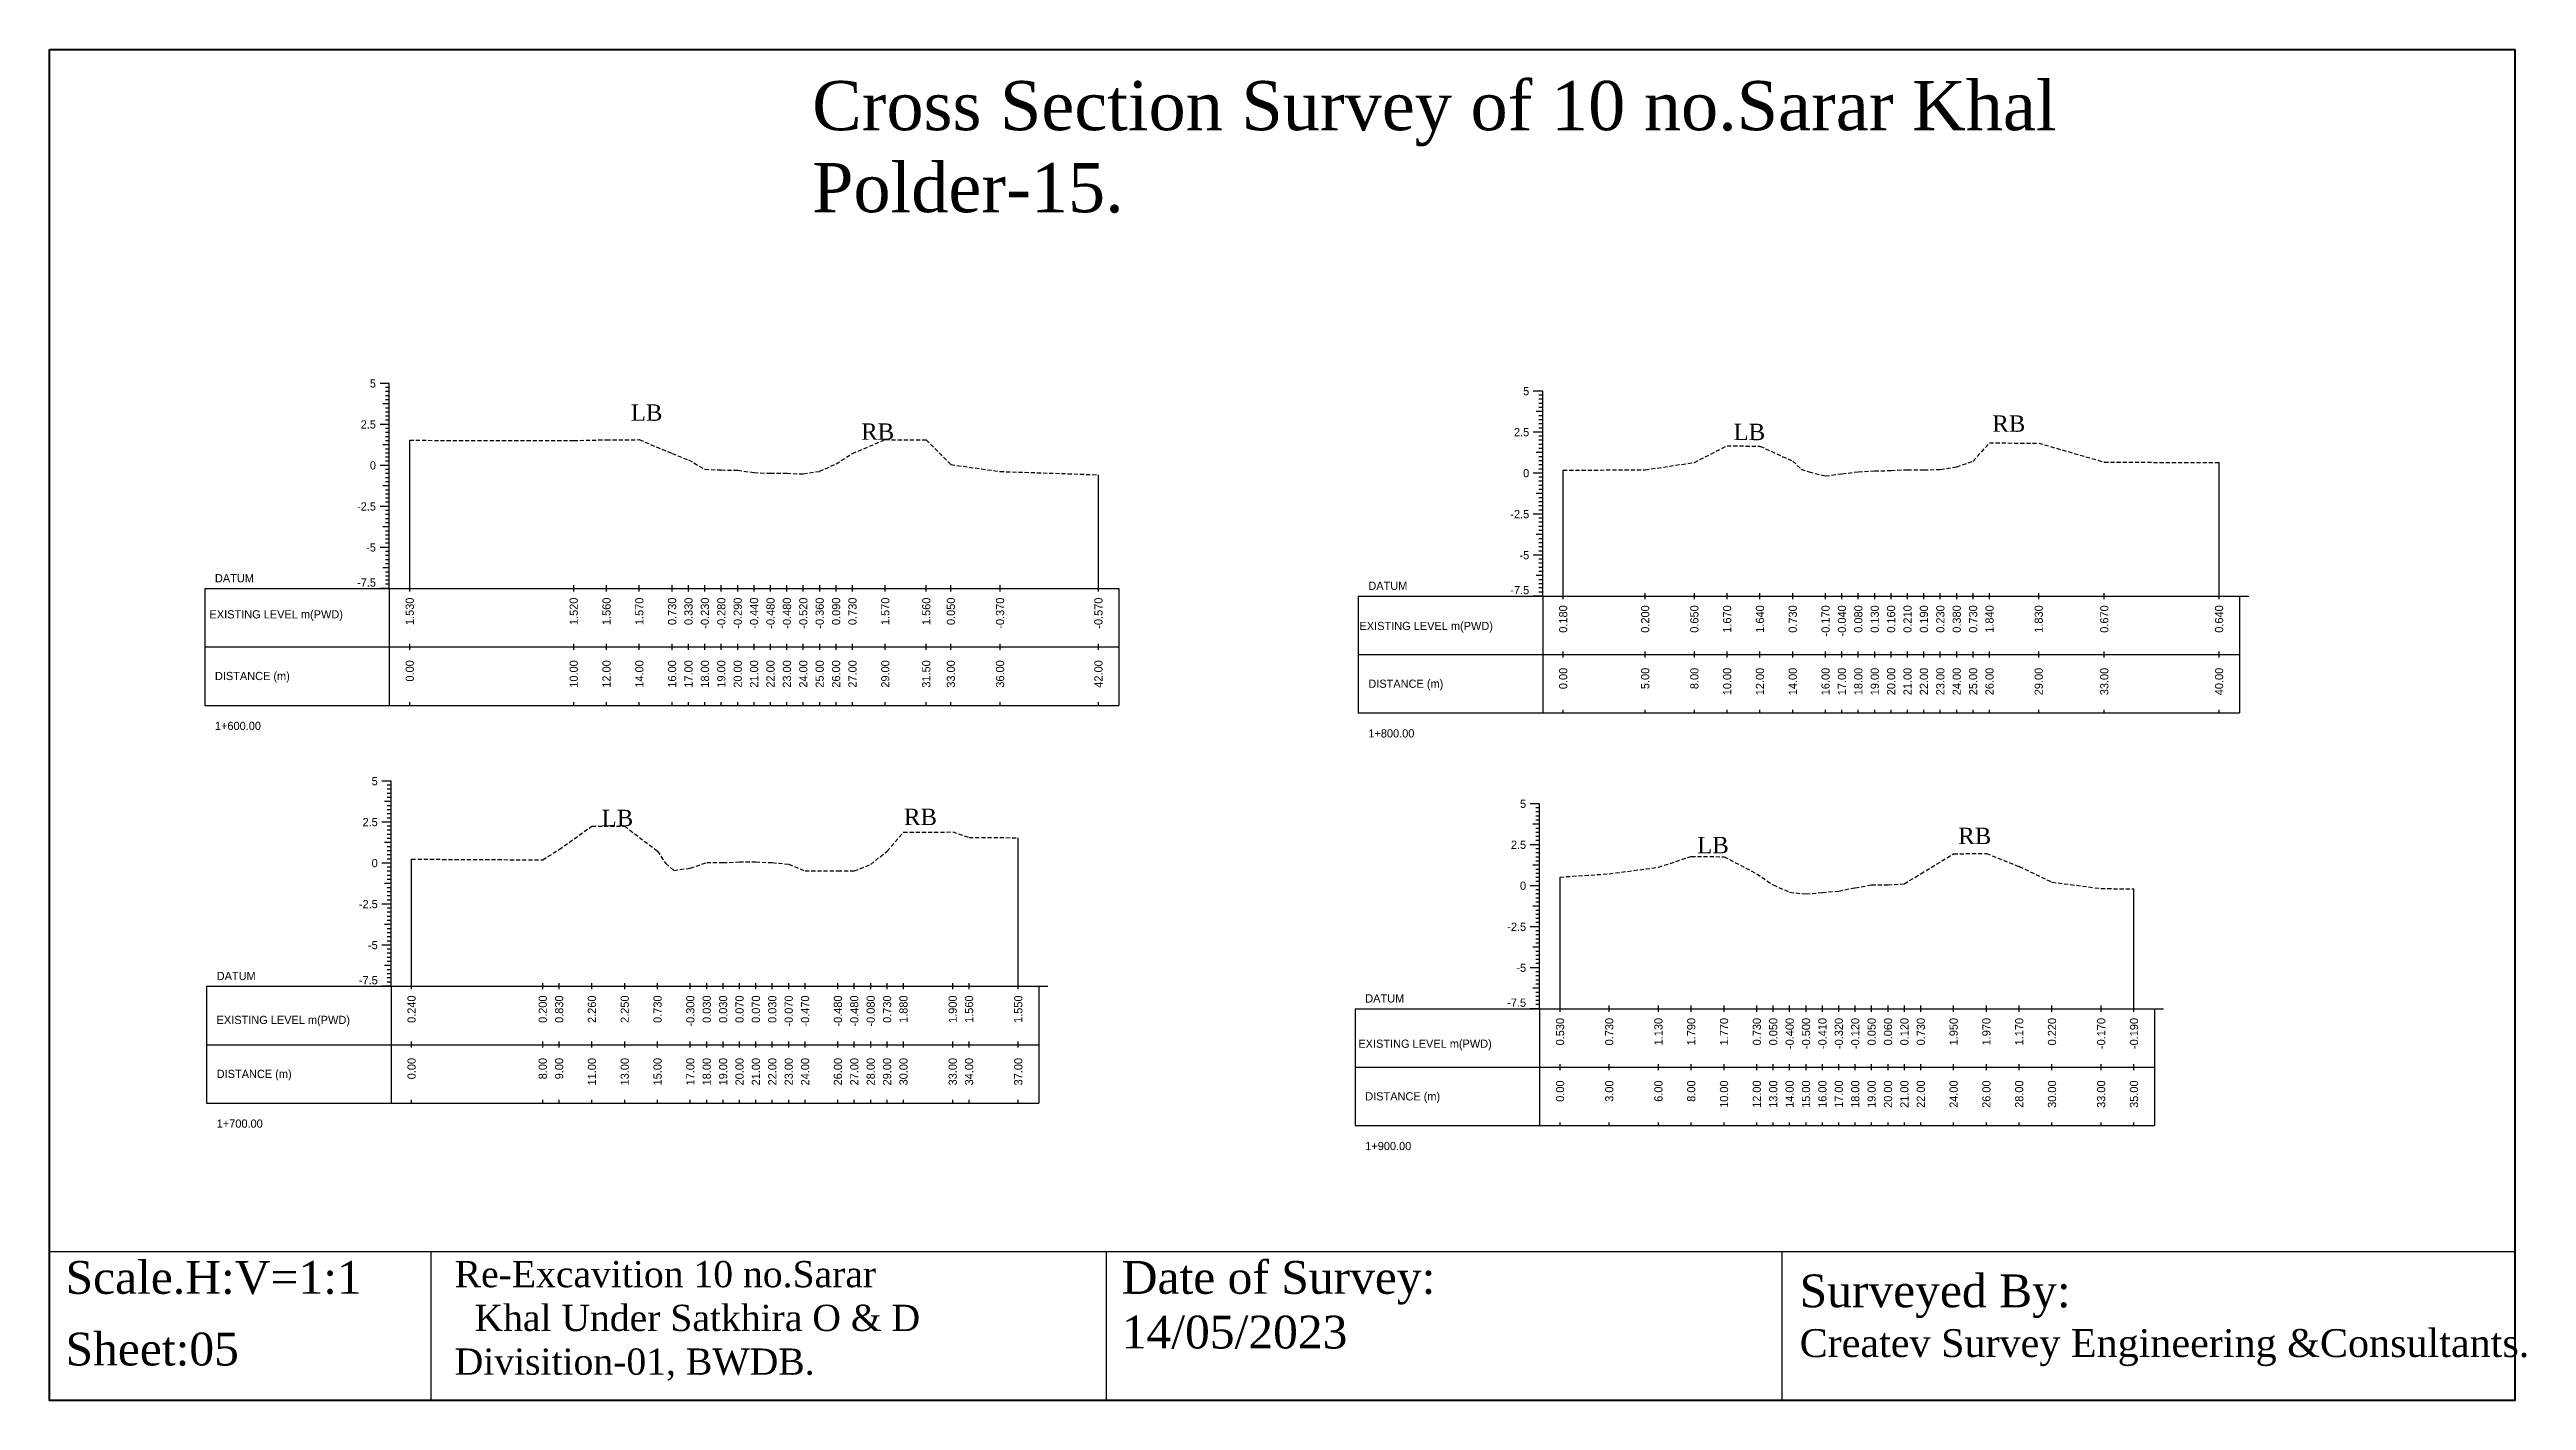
# Model space of a CAD drawing. Header units: inches. Extents: x 4752 to 6808, y -1487 to -426.
# Drawn here: x 5461.6 to 5612.7, y -1107.2 to -1024.8 of the extents above; entities that cross this region are included whole.
import ezdxf
from ezdxf.enums import TextEntityAlignment as Align

# ---------------------------------------------------------------- set-up
doc = ezdxf.new("R2010")
doc.units = ezdxf.units.IN
doc.header["$MEASUREMENT"] = 0
doc.linetypes.add('HIDDEN', pattern=[0.375, 0.25, -0.125])
doc.layers.add('CS_Drawing', color=7, linetype='Continuous')
doc.layers.add('GL', color=3, linetype='HIDDEN')
doc.styles.add('romans', font='romans.shx')

msp = doc.modelspace()

# ---------------------------------------------------------------- texts
at = {"attachment_point": 1, "style": 'romans'}
for s, insert, char_height, width in [('{\\fTimes New Roman|b0|i0|c0|p18;Cross Section Survey of 10 no.Sarar Khal Polder-15.}', (5508.12, -1026.76), 3, 75.7359), ('{\\fTimes New Roman|b0|i0|c0|p18;LB}', (5497.06, -1046.48), 1, 325.847), ('\\pi-1,l1;{\\fTimes New Roman|b0|i0|c0|p18;RB}', (5511.11, -1047.64), 1, 325.847), ('{\\fTimes New Roman|b0|i0|c0|p18;LB}', (5564.31, -1047.66), 1, 325.847), ('\\pi-1,l1;{\\fTimes New Roman|b0|i0|c0|p18;RB}', (5580.09, -1047.15), 1, 325.847), ('{\\fTimes New Roman|b0|i0|c0|p18;LB}', (5495.28, -1071.2), 1, 325.847), ('\\pi-1,l1;{\\fTimes New Roman|b0|i0|c0|p18;RB}', (5513.72, -1071.13), 1, 325.847), ('\\pi-1,l1;{\\fTimes New Roman|b0|i0|c0|p18;RB}', (5578.01, -1072.29), 1, 325.847), ('{\\fTimes New Roman|b0|i0|c0|p18;LB}', (5562.09, -1072.85), 1, 325.847), ('{\\fTimes New Roman|b0|i0|c0|p18;Scale.H:V=1:1}', (5462.59, -1098.71), 2, 22.2708), ('{\\fTimes New Roman|b0|i0|c0|p18;Re-Excavition 10 no.Sarar\\P  Khal Under Satkhira O & D    Divisition-01, BWDB.}', (5486.32, -1098.71), 1.6, 38.8405), ('{\\fTimes New Roman|b0|i0|c0|p18;Date of Survey: 14/05/2023}', (5527, -1098.71), 2, 22.2708), ('{\\fTimes New Roman|b0|i0|c0|p18;Surveyed By:                                     \\H0.85x;Createv Survey Engineering &Consultants.}', (5568.34, -1099.53), 2, 45.2193), ('{\\fTimes New Roman|b0|i0|c0|p18;Sheet:05}', (5462.59, -1103.08), 2, 38.8405)]:
    msp.add_mtext(s, dxfattribs=dict(at, insert=insert, char_height=char_height, width=width))
at = {"layer": 'CS_Drawing'}
for s, p in [('5', (5481.52, -1045.2)), ('5', (5551.85, -1045.67)), ('2.5', (5481.52, -1047.7)), ('2.5', (5551.85, -1048.17)), ('0', (5481.52, -1050.2)), ('0', (5551.85, -1050.67)), ('-2.5', (5481.52, -1052.7)), ('-2.5', (5551.85, -1053.17)), ('-5', (5481.52, -1055.2)), ('-5', (5551.85, -1055.67)), ('5', (5481.63, -1069.45)), ('5', (5551.66, -1070.83)), ('2.5', (5481.63, -1071.95)), ('2.5', (5551.66, -1073.33)), ('0', (5481.63, -1074.45)), ('-2.5', (5481.63, -1076.95)), ('0', (5551.66, -1075.83)), ('-2.5', (5551.66, -1078.33)), ('-5', (5481.63, -1079.45)), ('-5', (5551.66, -1080.83))]:
    msp.add_text(s, height=0.5, dxfattribs=at).set_placement(p, align=Align.MIDDLE_RIGHT)
for s, p in [('DATUM', (5471.7, -1057.08)), ('DATUM', (5542.04, -1057.54)), ('EXISTING LEVEL m(PWD)', (5471.37, -1059.28)), ('EXISTING LEVEL m(PWD)', (5541.5, -1059.99)), ('DISTANCE (m)', (5471.7, -1063.04)), ('DISTANCE (m)', (5542.04, -1063.51)), ('1+600.00', (5471.7, -1066.08)), ('1+800.00', (5542.04, -1066.54)), ('DATUM', (5471.81, -1081.33)), ('DATUM', (5541.85, -1082.7)), ('EXISTING LEVEL m(PWD)', (5471.8, -1084.01)), ('EXISTING LEVEL m(PWD)', (5541.43, -1085.46)), ('DISTANCE (m)', (5471.81, -1087.3)), ('DISTANCE (m)', (5541.85, -1088.67)), ('1+700.00', (5471.81, -1090.33)), ('1+900.00', (5541.85, -1091.7))]:
    msp.add_text(s, height=0.5, dxfattribs=at).set_placement(p, align=Align.MIDDLE_LEFT)
for p in [(5481.52, -1057.59), (5551.85, -1058.05), (5481.63, -1081.84), (5551.66, -1083.21)]:
    msp.add_text('-7.5', height=0.5, dxfattribs=at).set_placement(p, align=Align.RIGHT)
for s, p in [('1.530', (5483.58, -1058.26)), ('1.520', (5493.58, -1058.26)), ('1.560', (5495.58, -1058.26)), ('1.570', (5497.58, -1058.26)), ('0.730', (5499.58, -1058.26)), ('0.330', (5500.58, -1058.26)), ('-0.230', (5501.58, -1058.26)), ('-0.280', (5502.58, -1058.26)), ('-0.290', (5503.58, -1058.26)), ('-0.440', (5504.58, -1058.26)), ('-0.480', (5505.58, -1058.26)), ('-0.480', (5506.58, -1058.26)), ('-0.520', (5507.58, -1058.26)), ('-0.360', (5508.58, -1058.26)), ('0.090', (5509.58, -1058.26)), ('0.730', (5510.58, -1058.26)), ('1.570', (5512.58, -1058.26)), ('1.560', (5515.08, -1058.26)), ('0.050', (5516.58, -1058.26)), ('-0.370', (5519.58, -1058.26)), ('-0.570', (5525.58, -1058.26)), ('0.180', (5553.92, -1058.73)), ('0.200', (5558.92, -1058.73)), ('0.650', (5561.92, -1058.73)), ('1.670', (5563.92, -1058.73)), ('1.640', (5565.92, -1058.73)), ('0.730', (5567.92, -1058.73)), ('-0.170', (5569.92, -1058.73)), ('-0.040', (5570.92, -1058.73)), ('0.080', (5571.92, -1058.73)), ('0.130', (5572.92, -1058.73)), ('0.160', (5573.92, -1058.73)), ('0.210', (5574.92, -1058.73)), ('0.190', (5575.92, -1058.73)), ('0.230', (5576.92, -1058.73)), ('0.380', (5577.92, -1058.73)), ('0.730', (5578.92, -1058.73)), ('1.840', (5579.92, -1058.73)), ('1.830', (5582.92, -1058.73)), ('0.670', (5586.92, -1058.73)), ('0.640', (5593.92, -1058.73)), ('0.00', (5483.58, -1062.08)), ('10.00', (5493.58, -1062.08)), ('12.00', (5495.58, -1062.08)), ('14.00', (5497.58, -1062.08)), ('16.00', (5499.58, -1062.08)), ('17.00', (5500.58, -1062.08)), ('18.00', (5501.58, -1062.08)), ('19.00', (5502.58, -1062.08)), ('20.00', (5503.58, -1062.08)), ('21.00', (5504.58, -1062.08)), ('22.00', (5505.58, -1062.08)), ('23.00', (5506.58, -1062.08)), ('24.00', (5507.58, -1062.08)), ('25.00', (5508.58, -1062.08)), ('26.00', (5509.58, -1062.08)), ('27.00', (5510.58, -1062.08)), ('29.00', (5512.58, -1062.08)), ('31.50', (5515.08, -1062.08)), ('33.00', (5516.58, -1062.08)), ('36.00', (5519.58, -1062.08)), ('42.00', (5525.58, -1062.08)), ('0.00', (5553.92, -1062.54)), ('5.00', (5558.92, -1062.54)), ('8.00', (5561.92, -1062.54)), ('10.00', (5563.92, -1062.54)), ('12.00', (5565.92, -1062.54)), ('14.00', (5567.92, -1062.54)), ('16.00', (5569.92, -1062.54)), ('17.00', (5570.92, -1062.54)), ('18.00', (5571.92, -1062.54)), ('19.00', (5572.92, -1062.54)), ('20.00', (5573.92, -1062.54)), ('21.00', (5574.92, -1062.54)), ('22.00', (5575.92, -1062.54)), ('23.00', (5576.92, -1062.54)), ('24.00', (5577.92, -1062.54)), ('25.00', (5578.92, -1062.54)), ('26.00', (5579.92, -1062.54)), ('29.00', (5582.92, -1062.54)), ('33.00', (5586.92, -1062.54)), ('40.00', (5593.92, -1062.54)), ('0.240', (5483.69, -1082.52)), ('0.200', (5491.69, -1082.52)), ('0.830', (5492.69, -1082.52)), ('2.260', (5494.69, -1082.52)), ('2.250', (5496.69, -1082.52)), ('0.730', (5498.69, -1082.52)), ('-0.300', (5500.69, -1082.52)), ('0.030', (5501.69, -1082.52)), ('0.030', (5502.69, -1082.52)), ('0.070', (5503.69, -1082.52)), ('0.070', (5504.69, -1082.52)), ('0.030', (5505.69, -1082.52)), ('-0.070', (5506.69, -1082.52)), ('-0.470', (5507.69, -1082.52)), ('-0.480', (5509.69, -1082.52)), ('-0.480', (5510.69, -1082.52)), ('-0.080', (5511.69, -1082.52)), ('0.730', (5512.69, -1082.52)), ('1.880', (5513.69, -1082.52)), ('1.900', (5516.69, -1082.52)), ('1.560', (5517.69, -1082.52)), ('1.550', (5520.69, -1082.52)), ('0.530', (5553.73, -1083.89)), ('0.730', (5556.73, -1083.89)), ('1.130', (5559.73, -1083.89)), ('1.790', (5561.73, -1083.89)), ('1.770', (5563.73, -1083.89)), ('0.730', (5565.73, -1083.89)), ('0.050', (5566.73, -1083.89)), ('-0.400', (5567.73, -1083.89)), ('-0.500', (5568.73, -1083.89)), ('-0.410', (5569.73, -1083.89)), ('-0.320', (5570.73, -1083.89)), ('-0.120', (5571.73, -1083.89)), ('0.050', (5572.73, -1083.89)), ('0.060', (5573.73, -1083.89)), ('0.120', (5574.73, -1083.89)), ('0.730', (5575.73, -1083.89)), ('1.950', (5577.73, -1083.89)), ('1.970', (5579.73, -1083.89)), ('1.170', (5581.73, -1083.89)), ('0.220', (5583.73, -1083.89)), ('-0.170', (5586.73, -1083.89)), ('-0.190', (5588.73, -1083.89)), ('0.00', (5483.69, -1086.33)), ('8.00', (5491.69, -1086.33)), ('9.00', (5492.69, -1086.33)), ('11.00', (5494.69, -1086.33)), ('13.00', (5496.69, -1086.33)), ('15.00', (5498.69, -1086.33)), ('17.00', (5500.69, -1086.33)), ('18.00', (5501.69, -1086.33)), ('19.00', (5502.69, -1086.33)), ('20.00', (5503.69, -1086.33)), ('21.00', (5504.69, -1086.33)), ('22.00', (5505.69, -1086.33)), ('23.00', (5506.69, -1086.33)), ('24.00', (5507.69, -1086.33)), ('26.00', (5509.69, -1086.33)), ('27.00', (5510.69, -1086.33)), ('28.00', (5511.69, -1086.33)), ('29.00', (5512.69, -1086.33)), ('30.00', (5513.69, -1086.33)), ('33.00', (5516.69, -1086.33)), ('34.00', (5517.69, -1086.33)), ('37.00', (5520.69, -1086.33)), ('0.00', (5553.73, -1087.7)), ('3.00', (5556.73, -1087.7)), ('6.00', (5559.73, -1087.7)), ('8.00', (5561.73, -1087.7)), ('10.00', (5563.73, -1087.7)), ('12.00', (5565.73, -1087.7)), ('13.00', (5566.73, -1087.7)), ('14.00', (5567.73, -1087.7)), ('15.00', (5568.73, -1087.7)), ('16.00', (5569.73, -1087.7)), ('17.00', (5570.73, -1087.7)), ('18.00', (5571.73, -1087.7)), ('19.00', (5572.73, -1087.7)), ('20.00', (5573.73, -1087.7)), ('21.00', (5574.73, -1087.7)), ('22.00', (5575.73, -1087.7)), ('24.00', (5577.73, -1087.7)), ('26.00', (5579.73, -1087.7)), ('28.00', (5581.73, -1087.7)), ('30.00', (5583.73, -1087.7)), ('33.00', (5586.73, -1087.7)), ('35.00', (5588.73, -1087.7))]:
    msp.add_text(s, height=0.5, rotation=90, dxfattribs=at).set_placement(p, align=Align.MIDDLE_RIGHT)

# ---------------------------------------------------------------- linework, layer by layer
at = {"color": 4, "lineweight": 40}
msp.add_lwpolyline([(5461.61, -1024.84), (5611.95, -1024.84), (5611.95, -1107.21), (5461.61, -1107.21)], close=True, dxfattribs=at)
for points in [[(5611.95, -1024.84), (5611.95, -1107.21)], [(5461.61, -1098.14), (5611.95, -1098.14)], [(5461.61, -1098.14), (5461.61, -1107.21)], [(5484.86, -1098.14), (5484.86, -1107.21)], [(5526.06, -1098.14), (5526.06, -1107.21)], [(5567.26, -1098.14), (5567.26, -1107.21)]]:
    msp.add_lwpolyline(points)
at = {"layer": 'CS_Drawing'}
for p, q in [((5482.33, -1045.2), (5481.77, -1045.2)), ((5482.33, -1045.2), (5481.94, -1045.2)), ((5482.33, -1045.2), (5482.1, -1045.2)), ((5482.33, -1057.7), (5482.33, -1045.2)), ((5482.33, -1046.45), (5481.94, -1046.45)), ((5482.33, -1045.45), (5482.1, -1045.45)), ((5482.33, -1045.7), (5482.1, -1045.7)), ((5482.33, -1045.95), (5482.1, -1045.95)), ((5482.33, -1046.2), (5482.1, -1046.2)), ((5482.33, -1046.45), (5482.1, -1046.45)), ((5482.33, -1046.7), (5482.1, -1046.7)), ((5552.67, -1045.67), (5552.1, -1045.67)), ((5552.67, -1045.67), (5552.27, -1045.67)), ((5552.67, -1045.67), (5552.44, -1045.67)), ((5552.67, -1045.92), (5552.44, -1045.92)), ((5552.67, -1046.17), (5552.44, -1046.17)), ((5552.67, -1046.42), (5552.44, -1046.42)), ((5552.67, -1046.67), (5552.44, -1046.67)), ((5552.67, -1058.17), (5552.67, -1045.67)), ((5482.33, -1047.7), (5481.77, -1047.7)), ((5482.33, -1047.7), (5481.94, -1047.7)), ((5482.33, -1046.95), (5482.1, -1046.95)), ((5482.33, -1047.2), (5482.1, -1047.2)), ((5482.33, -1047.45), (5482.1, -1047.45)), ((5482.33, -1047.7), (5482.1, -1047.7)), ((5482.33, -1047.95), (5482.1, -1047.95)), ((5482.33, -1048.2), (5482.1, -1048.2)), ((5552.67, -1048.17), (5552.1, -1048.17)), ((5552.67, -1046.92), (5552.27, -1046.92)), ((5552.67, -1048.17), (5552.27, -1048.17)), ((5552.67, -1046.92), (5552.44, -1046.92)), ((5552.67, -1047.17), (5552.44, -1047.17)), ((5552.67, -1047.42), (5552.44, -1047.42)), ((5552.67, -1047.67), (5552.44, -1047.67)), ((5552.67, -1047.92), (5552.44, -1047.92)), ((5552.67, -1048.17), (5552.44, -1048.17)), ((5482.33, -1048.95), (5481.94, -1048.95)), ((5482.33, -1048.45), (5482.1, -1048.45)), ((5482.33, -1048.7), (5482.1, -1048.7)), ((5482.33, -1048.95), (5482.1, -1048.95)), ((5482.33, -1049.2), (5482.1, -1049.2)), ((5482.33, -1049.45), (5482.1, -1049.45)), ((5482.33, -1049.7), (5482.1, -1049.7)), ((5483.58, -1057.7), (5483.58, -1048.67)), ((5552.67, -1049.42), (5552.27, -1049.42)), ((5552.67, -1048.42), (5552.44, -1048.42)), ((5552.67, -1048.67), (5552.44, -1048.67)), ((5552.67, -1048.92), (5552.44, -1048.92)), ((5552.67, -1049.17), (5552.44, -1049.17)), ((5552.67, -1049.42), (5552.44, -1049.42)), ((5552.67, -1049.67), (5552.44, -1049.67)), ((5482.33, -1050.2), (5481.77, -1050.2)), ((5482.33, -1050.2), (5481.94, -1050.2)), ((5482.33, -1049.95), (5482.1, -1049.95)), ((5482.33, -1050.2), (5482.1, -1050.2)), ((5482.33, -1050.45), (5482.1, -1050.45)), ((5482.33, -1050.7), (5482.1, -1050.7)), ((5482.33, -1050.95), (5482.1, -1050.95)), ((5482.33, -1051.2), (5482.1, -1051.2)), ((5525.58, -1057.7), (5525.58, -1050.77)), ((5552.67, -1050.67), (5552.1, -1050.67)), ((5552.67, -1050.67), (5552.27, -1050.67)), ((5552.67, -1049.92), (5552.44, -1049.92)), ((5552.67, -1050.17), (5552.44, -1050.17)), ((5552.67, -1050.42), (5552.44, -1050.42)), ((5552.67, -1050.67), (5552.44, -1050.67)), ((5552.67, -1050.92), (5552.44, -1050.92)), ((5552.67, -1051.17), (5552.44, -1051.17)), ((5553.92, -1058.17), (5553.92, -1050.49)), ((5593.92, -1058.17), (5593.92, -1050.03)), ((5482.33, -1052.7), (5481.77, -1052.7)), ((5482.33, -1051.45), (5481.94, -1051.45)), ((5482.33, -1052.7), (5481.94, -1052.7)), ((5482.33, -1051.45), (5482.1, -1051.45)), ((5482.33, -1051.7), (5482.1, -1051.7)), ((5482.33, -1051.95), (5482.1, -1051.95)), ((5482.33, -1052.2), (5482.1, -1052.2)), ((5482.33, -1052.45), (5482.1, -1052.45)), ((5482.33, -1052.7), (5482.1, -1052.7)), ((5552.67, -1051.92), (5552.27, -1051.92)), ((5552.67, -1051.42), (5552.44, -1051.42)), ((5552.67, -1051.67), (5552.44, -1051.67)), ((5552.67, -1051.92), (5552.44, -1051.92)), ((5552.67, -1052.17), (5552.44, -1052.17)), ((5552.67, -1052.42), (5552.44, -1052.42)), ((5552.67, -1052.67), (5552.44, -1052.67)), ((5482.33, -1053.95), (5481.94, -1053.95)), ((5482.33, -1052.95), (5482.1, -1052.95)), ((5482.33, -1053.2), (5482.1, -1053.2)), ((5482.33, -1053.45), (5482.1, -1053.45)), ((5482.33, -1053.7), (5482.1, -1053.7)), ((5482.33, -1053.95), (5482.1, -1053.95)), ((5482.33, -1054.2), (5482.1, -1054.2)), ((5552.67, -1053.17), (5552.1, -1053.17)), ((5552.67, -1053.17), (5552.27, -1053.17)), ((5552.67, -1052.92), (5552.44, -1052.92)), ((5552.67, -1053.17), (5552.44, -1053.17)), ((5552.67, -1053.42), (5552.44, -1053.42)), ((5552.67, -1053.67), (5552.44, -1053.67)), ((5552.67, -1053.92), (5552.44, -1053.92)), ((5552.67, -1054.17), (5552.44, -1054.17)), ((5482.33, -1055.2), (5481.77, -1055.2)), ((5482.33, -1055.2), (5481.94, -1055.2)), ((5482.33, -1054.45), (5482.1, -1054.45)), ((5482.33, -1054.7), (5482.1, -1054.7)), ((5482.33, -1054.95), (5482.1, -1054.95)), ((5482.33, -1055.2), (5482.1, -1055.2)), ((5482.33, -1055.45), (5482.1, -1055.45)), ((5482.33, -1055.7), (5482.1, -1055.7)), ((5552.67, -1055.67), (5552.1, -1055.67)), ((5552.67, -1054.42), (5552.27, -1054.42)), ((5552.67, -1055.67), (5552.27, -1055.67)), ((5552.67, -1054.42), (5552.44, -1054.42)), ((5552.67, -1054.67), (5552.44, -1054.67)), ((5552.67, -1054.92), (5552.44, -1054.92)), ((5552.67, -1055.17), (5552.44, -1055.17)), ((5552.67, -1055.42), (5552.44, -1055.42)), ((5552.67, -1055.67), (5552.44, -1055.67)), ((5482.33, -1056.45), (5481.94, -1056.45)), ((5482.33, -1055.95), (5482.1, -1055.95)), ((5482.33, -1056.2), (5482.1, -1056.2)), ((5482.33, -1056.45), (5482.1, -1056.45)), ((5482.33, -1056.7), (5482.1, -1056.7)), ((5482.33, -1056.95), (5482.1, -1056.95)), ((5482.33, -1057.2), (5482.1, -1057.2)), ((5552.67, -1056.92), (5552.27, -1056.92)), ((5552.67, -1055.92), (5552.44, -1055.92)), ((5552.67, -1056.17), (5552.44, -1056.17)), ((5552.67, -1056.42), (5552.44, -1056.42)), ((5552.67, -1056.67), (5552.44, -1056.67)), ((5552.67, -1056.92), (5552.44, -1056.92)), ((5552.67, -1057.17), (5552.44, -1057.17)), ((5471.08, -1057.7), (5482.33, -1057.7)), ((5471.08, -1057.7), (5471.08, -1064.83)), ((5482.33, -1057.7), (5481.77, -1057.7)), ((5482.33, -1057.7), (5481.94, -1057.7)), ((5482.33, -1057.45), (5482.1, -1057.45)), ((5482.33, -1057.7), (5482.1, -1057.7)), ((5482.33, -1057.7), (5526.83, -1057.7)), ((5482.33, -1057.7), (5482.33, -1064.83)), ((5483.58, -1057.89), (5483.58, -1057.51)), ((5493.58, -1057.89), (5493.58, -1057.51)), ((5495.58, -1057.89), (5495.58, -1057.51)), ((5497.58, -1057.89), (5497.58, -1057.51)), ((5499.58, -1057.89), (5499.58, -1057.51)), ((5500.58, -1057.89), (5500.58, -1057.51)), ((5501.58, -1057.89), (5501.58, -1057.51)), ((5502.58, -1057.89), (5502.58, -1057.51)), ((5503.58, -1057.89), (5503.58, -1057.51)), ((5504.58, -1057.89), (5504.58, -1057.51)), ((5505.58, -1057.89), (5505.58, -1057.51)), ((5506.58, -1057.89), (5506.58, -1057.51)), ((5507.58, -1057.89), (5507.58, -1057.51)), ((5508.58, -1057.89), (5508.58, -1057.51)), ((5509.58, -1057.89), (5509.58, -1057.51)), ((5510.58, -1057.89), (5510.58, -1057.51)), ((5512.58, -1057.89), (5512.58, -1057.51)), ((5515.08, -1057.89), (5515.08, -1057.51)), ((5516.58, -1057.89), (5516.58, -1057.51)), ((5519.58, -1057.89), (5519.58, -1057.51)), ((5525.58, -1057.89), (5525.58, -1057.51)), ((5526.83, -1057.7), (5526.83, -1064.83)), ((5541.42, -1058.17), (5552.67, -1058.17)), ((5541.42, -1058.17), (5541.42, -1065.29)), ((5552.67, -1058.17), (5552.1, -1058.17)), ((5552.67, -1058.17), (5552.27, -1058.17)), ((5552.67, -1057.42), (5552.44, -1057.42)), ((5552.67, -1057.67), (5552.44, -1057.67)), ((5552.67, -1057.92), (5552.44, -1057.92)), ((5552.67, -1058.17), (5552.44, -1058.17)), ((5552.67, -1058.17), (5595.17, -1058.17)), ((5552.67, -1058.17), (5552.67, -1065.29)), ((5553.92, -1058.35), (5553.92, -1057.98)), ((5558.92, -1058.35), (5558.92, -1057.98)), ((5561.92, -1058.35), (5561.92, -1057.98)), ((5563.92, -1058.35), (5563.92, -1057.98)), ((5565.92, -1058.35), (5565.92, -1057.98)), ((5567.92, -1058.35), (5567.92, -1057.98)), ((5569.92, -1058.35), (5569.92, -1057.98)), ((5570.92, -1058.35), (5570.92, -1057.98)), ((5571.92, -1058.35), (5571.92, -1057.98)), ((5572.92, -1058.35), (5572.92, -1057.98)), ((5573.92, -1058.35), (5573.92, -1057.98)), ((5574.92, -1058.35), (5574.92, -1057.98)), ((5575.92, -1058.35), (5575.92, -1057.98)), ((5576.92, -1058.35), (5576.92, -1057.98)), ((5577.92, -1058.35), (5577.92, -1057.98)), ((5578.92, -1058.35), (5578.92, -1057.98)), ((5579.92, -1058.35), (5579.92, -1057.98)), ((5582.92, -1058.35), (5582.92, -1057.98)), ((5586.92, -1058.35), (5586.92, -1057.98)), ((5593.92, -1058.35), (5593.92, -1057.98)), ((5595.17, -1058.17), (5595.73, -1058.17)), ((5595.17, -1058.17), (5595.56, -1058.17)), ((5595.17, -1058.17), (5595.39, -1058.17)), ((5595.17, -1058.17), (5595.17, -1065.29)), ((5471.08, -1061.26), (5482.33, -1061.26)), ((5482.33, -1061.26), (5526.83, -1061.26)), ((5482.33, -1061.26), (5526.83, -1061.26)), ((5483.58, -1061.45), (5483.58, -1061.08)), ((5493.58, -1061.45), (5493.58, -1061.08)), ((5495.58, -1061.45), (5495.58, -1061.08)), ((5497.58, -1061.45), (5497.58, -1061.08)), ((5499.58, -1061.45), (5499.58, -1061.08)), ((5500.58, -1061.45), (5500.58, -1061.08)), ((5501.58, -1061.45), (5501.58, -1061.08)), ((5502.58, -1061.45), (5502.58, -1061.08)), ((5503.58, -1061.45), (5503.58, -1061.08)), ((5504.58, -1061.45), (5504.58, -1061.08)), ((5505.58, -1061.45), (5505.58, -1061.08)), ((5506.58, -1061.45), (5506.58, -1061.08)), ((5507.58, -1061.45), (5507.58, -1061.08)), ((5508.58, -1061.45), (5508.58, -1061.08)), ((5509.58, -1061.45), (5509.58, -1061.08)), ((5510.58, -1061.45), (5510.58, -1061.08)), ((5512.58, -1061.45), (5512.58, -1061.08)), ((5515.08, -1061.45), (5515.08, -1061.08)), ((5516.58, -1061.45), (5516.58, -1061.08)), ((5519.58, -1061.45), (5519.58, -1061.08)), ((5525.58, -1061.45), (5525.58, -1061.08)), ((5541.42, -1061.73), (5552.67, -1061.73)), ((5552.67, -1061.73), (5595.17, -1061.73)), ((5552.67, -1061.73), (5595.17, -1061.73)), ((5553.92, -1061.92), (5553.92, -1061.54)), ((5558.92, -1061.92), (5558.92, -1061.54)), ((5561.92, -1061.92), (5561.92, -1061.54)), ((5563.92, -1061.92), (5563.92, -1061.54)), ((5565.92, -1061.92), (5565.92, -1061.54)), ((5567.92, -1061.92), (5567.92, -1061.54)), ((5569.92, -1061.92), (5569.92, -1061.54)), ((5570.92, -1061.92), (5570.92, -1061.54)), ((5571.92, -1061.92), (5571.92, -1061.54)), ((5572.92, -1061.92), (5572.92, -1061.54)), ((5573.92, -1061.92), (5573.92, -1061.54)), ((5574.92, -1061.92), (5574.92, -1061.54)), ((5575.92, -1061.92), (5575.92, -1061.54)), ((5576.92, -1061.92), (5576.92, -1061.54)), ((5577.92, -1061.92), (5577.92, -1061.54)), ((5578.92, -1061.92), (5578.92, -1061.54)), ((5579.92, -1061.92), (5579.92, -1061.54)), ((5582.92, -1061.92), (5582.92, -1061.54)), ((5586.92, -1061.92), (5586.92, -1061.54)), ((5593.92, -1061.92), (5593.92, -1061.54)), ((5471.08, -1064.83), (5482.33, -1064.83)), ((5482.33, -1064.83), (5526.83, -1064.83)), ((5483.58, -1064.83), (5483.58, -1064.64)), ((5493.58, -1064.83), (5493.58, -1064.64)), ((5495.58, -1064.83), (5495.58, -1064.64)), ((5497.58, -1064.83), (5497.58, -1064.64)), ((5499.58, -1064.83), (5499.58, -1064.64)), ((5500.58, -1064.83), (5500.58, -1064.64)), ((5501.58, -1064.83), (5501.58, -1064.64)), ((5502.58, -1064.83), (5502.58, -1064.64)), ((5503.58, -1064.83), (5503.58, -1064.64)), ((5504.58, -1064.83), (5504.58, -1064.64)), ((5505.58, -1064.83), (5505.58, -1064.64)), ((5506.58, -1064.83), (5506.58, -1064.64)), ((5507.58, -1064.83), (5507.58, -1064.64)), ((5508.58, -1064.83), (5508.58, -1064.64)), ((5509.58, -1064.83), (5509.58, -1064.64)), ((5510.58, -1064.83), (5510.58, -1064.64)), ((5512.58, -1064.83), (5512.58, -1064.64)), ((5515.08, -1064.83), (5515.08, -1064.64)), ((5516.58, -1064.83), (5516.58, -1064.64)), ((5519.58, -1064.83), (5519.58, -1064.64)), ((5525.58, -1064.83), (5525.58, -1064.64)), ((5541.42, -1065.29), (5552.67, -1065.29)), ((5552.67, -1065.29), (5595.17, -1065.29)), ((5553.92, -1065.29), (5553.92, -1065.1)), ((5558.92, -1065.29), (5558.92, -1065.1)), ((5561.92, -1065.29), (5561.92, -1065.1)), ((5563.92, -1065.29), (5563.92, -1065.1)), ((5565.92, -1065.29), (5565.92, -1065.1)), ((5567.92, -1065.29), (5567.92, -1065.1)), ((5569.92, -1065.29), (5569.92, -1065.1)), ((5570.92, -1065.29), (5570.92, -1065.1)), ((5571.92, -1065.29), (5571.92, -1065.1)), ((5572.92, -1065.29), (5572.92, -1065.1)), ((5573.92, -1065.29), (5573.92, -1065.1)), ((5574.92, -1065.29), (5574.92, -1065.1)), ((5575.92, -1065.29), (5575.92, -1065.1)), ((5576.92, -1065.29), (5576.92, -1065.1)), ((5577.92, -1065.29), (5577.92, -1065.1)), ((5578.92, -1065.29), (5578.92, -1065.1)), ((5579.92, -1065.29), (5579.92, -1065.1)), ((5582.92, -1065.29), (5582.92, -1065.1)), ((5586.92, -1065.29), (5586.92, -1065.1)), ((5593.92, -1065.29), (5593.92, -1065.1)), ((5482.44, -1069.45), (5481.88, -1069.45)), ((5482.44, -1069.45), (5482.04, -1069.45)), ((5482.44, -1070.7), (5482.04, -1070.7)), ((5482.44, -1069.45), (5482.21, -1069.45)), ((5482.44, -1069.7), (5482.21, -1069.7)), ((5482.44, -1069.95), (5482.21, -1069.95)), ((5482.44, -1070.2), (5482.21, -1070.2)), ((5482.44, -1070.45), (5482.21, -1070.45)), ((5482.44, -1070.7), (5482.21, -1070.7)), ((5482.44, -1081.95), (5482.44, -1069.45)), ((5552.48, -1070.83), (5551.91, -1070.83)), ((5552.48, -1070.83), (5552.08, -1070.83)), ((5552.48, -1070.83), (5552.25, -1070.83)), ((5552.48, -1083.33), (5552.48, -1070.83)), ((5482.44, -1071.95), (5481.88, -1071.95)), ((5482.44, -1071.95), (5482.04, -1071.95)), ((5482.44, -1070.95), (5482.21, -1070.95)), ((5482.44, -1071.2), (5482.21, -1071.2)), ((5482.44, -1071.45), (5482.21, -1071.45)), ((5482.44, -1071.7), (5482.21, -1071.7)), ((5482.44, -1071.95), (5482.21, -1071.95)), ((5482.44, -1072.2), (5482.21, -1072.2)), ((5482.44, -1072.45), (5482.21, -1072.45)), ((5552.48, -1072.08), (5552.08, -1072.08)), ((5552.48, -1071.08), (5552.25, -1071.08)), ((5552.48, -1071.33), (5552.25, -1071.33)), ((5552.48, -1071.58), (5552.25, -1071.58)), ((5552.48, -1071.83), (5552.25, -1071.83)), ((5552.48, -1072.08), (5552.25, -1072.08)), ((5552.48, -1072.33), (5552.25, -1072.33)), ((5482.44, -1073.2), (5482.04, -1073.2)), ((5482.44, -1072.7), (5482.21, -1072.7)), ((5482.44, -1072.95), (5482.21, -1072.95)), ((5482.44, -1073.2), (5482.21, -1073.2)), ((5482.44, -1073.45), (5482.21, -1073.45)), ((5482.44, -1073.7), (5482.21, -1073.7)), ((5482.44, -1073.95), (5482.21, -1073.95)), ((5520.69, -1081.95), (5520.69, -1072.9)), ((5552.48, -1073.33), (5551.91, -1073.33)), ((5552.48, -1073.33), (5552.08, -1073.33)), ((5552.48, -1072.58), (5552.25, -1072.58)), ((5552.48, -1072.83), (5552.25, -1072.83)), ((5552.48, -1073.08), (5552.25, -1073.08)), ((5552.48, -1073.33), (5552.25, -1073.33)), ((5552.48, -1073.58), (5552.25, -1073.58)), ((5552.48, -1073.83), (5552.25, -1073.83)), ((5482.44, -1074.45), (5481.88, -1074.45)), ((5482.44, -1074.45), (5482.04, -1074.45)), ((5482.44, -1074.2), (5482.21, -1074.2)), ((5482.44, -1074.45), (5482.21, -1074.45)), ((5482.44, -1074.7), (5482.21, -1074.7)), ((5482.44, -1074.95), (5482.21, -1074.95)), ((5482.44, -1075.2), (5482.21, -1075.2)), ((5482.44, -1075.45), (5482.21, -1075.45)), ((5483.69, -1081.95), (5483.69, -1074.21)), ((5552.48, -1074.58), (5552.08, -1074.58)), ((5552.48, -1074.08), (5552.25, -1074.08)), ((5552.48, -1074.33), (5552.25, -1074.33)), ((5552.48, -1074.58), (5552.25, -1074.58)), ((5552.48, -1074.83), (5552.25, -1074.83)), ((5552.48, -1075.08), (5552.25, -1075.08)), ((5552.48, -1075.33), (5552.25, -1075.33)), ((5553.73, -1083.33), (5553.73, -1075.3)), ((5482.44, -1076.95), (5481.88, -1076.95)), ((5482.44, -1075.7), (5482.04, -1075.7)), ((5482.44, -1076.95), (5482.04, -1076.95)), ((5482.44, -1075.7), (5482.21, -1075.7)), ((5482.44, -1075.95), (5482.21, -1075.95)), ((5482.44, -1076.2), (5482.21, -1076.2)), ((5482.44, -1076.45), (5482.21, -1076.45)), ((5482.44, -1076.7), (5482.21, -1076.7)), ((5482.44, -1076.95), (5482.21, -1076.95)), ((5552.48, -1075.83), (5551.91, -1075.83)), ((5552.48, -1075.83), (5552.08, -1075.83)), ((5552.48, -1075.58), (5552.25, -1075.58)), ((5552.48, -1075.83), (5552.25, -1075.83)), ((5552.48, -1076.08), (5552.25, -1076.08)), ((5552.48, -1076.33), (5552.25, -1076.33)), ((5552.48, -1076.58), (5552.25, -1076.58)), ((5552.48, -1076.83), (5552.25, -1076.83)), ((5588.73, -1083.33), (5588.73, -1076.02)), ((5482.44, -1078.2), (5482.04, -1078.2)), ((5482.44, -1077.2), (5482.21, -1077.2)), ((5482.44, -1077.45), (5482.21, -1077.45)), ((5482.44, -1077.7), (5482.21, -1077.7)), ((5482.44, -1077.95), (5482.21, -1077.95)), ((5482.44, -1078.2), (5482.21, -1078.2)), ((5482.44, -1078.45), (5482.21, -1078.45)), ((5552.48, -1078.33), (5551.91, -1078.33)), ((5552.48, -1077.08), (5552.08, -1077.08)), ((5552.48, -1078.33), (5552.08, -1078.33)), ((5552.48, -1077.08), (5552.25, -1077.08)), ((5552.48, -1077.33), (5552.25, -1077.33)), ((5552.48, -1077.58), (5552.25, -1077.58)), ((5552.48, -1077.83), (5552.25, -1077.83)), ((5552.48, -1078.08), (5552.25, -1078.08)), ((5552.48, -1078.33), (5552.25, -1078.33)), ((5482.44, -1079.45), (5481.88, -1079.45)), ((5482.44, -1079.45), (5482.04, -1079.45)), ((5482.44, -1078.7), (5482.21, -1078.7)), ((5482.44, -1078.95), (5482.21, -1078.95)), ((5482.44, -1079.2), (5482.21, -1079.2)), ((5482.44, -1079.45), (5482.21, -1079.45)), ((5482.44, -1079.7), (5482.21, -1079.7)), ((5482.44, -1079.95), (5482.21, -1079.95)), ((5552.48, -1079.58), (5552.08, -1079.58)), ((5552.48, -1078.58), (5552.25, -1078.58)), ((5552.48, -1078.83), (5552.25, -1078.83)), ((5552.48, -1079.08), (5552.25, -1079.08)), ((5552.48, -1079.33), (5552.25, -1079.33)), ((5552.48, -1079.58), (5552.25, -1079.58)), ((5552.48, -1079.83), (5552.25, -1079.83)), ((5482.44, -1080.7), (5482.04, -1080.7)), ((5482.44, -1080.2), (5482.21, -1080.2)), ((5482.44, -1080.45), (5482.21, -1080.45)), ((5482.44, -1080.7), (5482.21, -1080.7)), ((5482.44, -1080.95), (5482.21, -1080.95)), ((5482.44, -1081.2), (5482.21, -1081.2)), ((5482.44, -1081.45), (5482.21, -1081.45)), ((5552.48, -1080.83), (5551.91, -1080.83)), ((5552.48, -1080.83), (5552.08, -1080.83)), ((5552.48, -1080.08), (5552.25, -1080.08)), ((5552.48, -1080.33), (5552.25, -1080.33)), ((5552.48, -1080.58), (5552.25, -1080.58)), ((5552.48, -1080.83), (5552.25, -1080.83)), ((5552.48, -1081.08), (5552.25, -1081.08)), ((5552.48, -1081.33), (5552.25, -1081.33)), ((5471.19, -1081.95), (5482.44, -1081.95)), ((5471.19, -1081.95), (5471.19, -1089.08)), ((5482.44, -1081.95), (5481.88, -1081.95)), ((5482.44, -1081.95), (5482.04, -1081.95)), ((5482.44, -1081.7), (5482.21, -1081.7)), ((5482.44, -1081.95), (5482.21, -1081.95)), ((5482.44, -1081.95), (5521.94, -1081.95)), ((5482.44, -1081.95), (5482.44, -1089.08)), ((5483.69, -1082.14), (5483.69, -1081.77)), ((5491.69, -1082.14), (5491.69, -1081.77)), ((5492.69, -1082.14), (5492.69, -1081.77)), ((5494.69, -1082.14), (5494.69, -1081.77)), ((5496.69, -1082.14), (5496.69, -1081.77)), ((5498.69, -1082.14), (5498.69, -1081.77)), ((5500.69, -1082.14), (5500.69, -1081.77)), ((5501.69, -1082.14), (5501.69, -1081.77)), ((5502.69, -1082.14), (5502.69, -1081.77)), ((5503.69, -1082.14), (5503.69, -1081.77)), ((5504.69, -1082.14), (5504.69, -1081.77)), ((5505.69, -1082.14), (5505.69, -1081.77)), ((5506.69, -1082.14), (5506.69, -1081.77)), ((5507.69, -1082.14), (5507.69, -1081.77)), ((5509.69, -1082.14), (5509.69, -1081.77)), ((5510.69, -1082.14), (5510.69, -1081.77)), ((5511.69, -1082.14), (5511.69, -1081.77)), ((5512.69, -1082.14), (5512.69, -1081.77)), ((5513.69, -1082.14), (5513.69, -1081.77)), ((5516.69, -1082.14), (5516.69, -1081.77)), ((5517.69, -1082.14), (5517.69, -1081.77)), ((5520.69, -1082.14), (5520.69, -1081.77)), ((5521.94, -1081.95), (5522.5, -1081.95)), ((5521.94, -1081.95), (5522.33, -1081.95)), ((5521.94, -1081.95), (5522.16, -1081.95)), ((5521.94, -1081.95), (5521.94, -1089.08)), ((5552.48, -1082.08), (5552.08, -1082.08)), ((5552.48, -1081.58), (5552.25, -1081.58)), ((5552.48, -1081.83), (5552.25, -1081.83)), ((5552.48, -1082.08), (5552.25, -1082.08)), ((5552.48, -1082.33), (5552.25, -1082.33)), ((5552.48, -1082.58), (5552.25, -1082.58)), ((5552.48, -1082.83), (5552.25, -1082.83)), ((5541.23, -1083.33), (5552.48, -1083.33)), ((5541.23, -1083.33), (5541.23, -1090.45)), ((5552.48, -1083.33), (5551.91, -1083.33)), ((5552.48, -1083.33), (5552.08, -1083.33)), ((5552.48, -1083.08), (5552.25, -1083.08)), ((5552.48, -1083.33), (5552.25, -1083.33)), ((5552.48, -1083.33), (5589.98, -1083.33)), ((5552.48, -1083.33), (5552.48, -1090.45)), ((5553.73, -1083.51), (5553.73, -1083.14)), ((5556.73, -1083.51), (5556.73, -1083.14)), ((5559.73, -1083.51), (5559.73, -1083.14)), ((5561.73, -1083.51), (5561.73, -1083.14)), ((5563.73, -1083.51), (5563.73, -1083.14)), ((5565.73, -1083.51), (5565.73, -1083.14)), ((5566.73, -1083.51), (5566.73, -1083.14)), ((5567.73, -1083.51), (5567.73, -1083.14)), ((5568.73, -1083.51), (5568.73, -1083.14)), ((5569.73, -1083.51), (5569.73, -1083.14)), ((5570.73, -1083.51), (5570.73, -1083.14)), ((5571.73, -1083.51), (5571.73, -1083.14)), ((5572.73, -1083.51), (5572.73, -1083.14)), ((5573.73, -1083.51), (5573.73, -1083.14)), ((5574.73, -1083.51), (5574.73, -1083.14)), ((5575.73, -1083.51), (5575.73, -1083.14)), ((5577.73, -1083.51), (5577.73, -1083.14)), ((5579.73, -1083.51), (5579.73, -1083.14)), ((5581.73, -1083.51), (5581.73, -1083.14)), ((5583.73, -1083.51), (5583.73, -1083.14)), ((5586.73, -1083.51), (5586.73, -1083.14)), ((5588.73, -1083.51), (5588.73, -1083.14)), ((5589.98, -1083.33), (5590.54, -1083.33)), ((5589.98, -1083.33), (5590.37, -1083.33)), ((5589.98, -1083.33), (5590.2, -1083.33)), ((5589.98, -1083.33), (5589.98, -1090.45)), ((5471.19, -1085.52), (5482.44, -1085.52)), ((5482.44, -1085.52), (5521.94, -1085.52)), ((5482.44, -1085.52), (5521.94, -1085.52)), ((5483.69, -1085.7), (5483.69, -1085.33)), ((5491.69, -1085.7), (5491.69, -1085.33)), ((5492.69, -1085.7), (5492.69, -1085.33)), ((5494.69, -1085.7), (5494.69, -1085.33)), ((5496.69, -1085.7), (5496.69, -1085.33)), ((5498.69, -1085.7), (5498.69, -1085.33)), ((5500.69, -1085.7), (5500.69, -1085.33)), ((5501.69, -1085.7), (5501.69, -1085.33)), ((5502.69, -1085.7), (5502.69, -1085.33)), ((5503.69, -1085.7), (5503.69, -1085.33)), ((5504.69, -1085.7), (5504.69, -1085.33)), ((5505.69, -1085.7), (5505.69, -1085.33)), ((5506.69, -1085.7), (5506.69, -1085.33)), ((5507.69, -1085.7), (5507.69, -1085.33)), ((5509.69, -1085.7), (5509.69, -1085.33)), ((5510.69, -1085.7), (5510.69, -1085.33)), ((5511.69, -1085.7), (5511.69, -1085.33)), ((5512.69, -1085.7), (5512.69, -1085.33)), ((5513.69, -1085.7), (5513.69, -1085.33)), ((5516.69, -1085.7), (5516.69, -1085.33)), ((5517.69, -1085.7), (5517.69, -1085.33)), ((5520.69, -1085.7), (5520.69, -1085.33)), ((5541.23, -1086.89), (5552.48, -1086.89)), ((5552.48, -1086.89), (5589.98, -1086.89)), ((5552.48, -1086.89), (5589.98, -1086.89)), ((5553.73, -1087.08), (5553.73, -1086.7)), ((5556.73, -1087.08), (5556.73, -1086.7)), ((5559.73, -1087.08), (5559.73, -1086.7)), ((5561.73, -1087.08), (5561.73, -1086.7)), ((5563.73, -1087.08), (5563.73, -1086.7)), ((5565.73, -1087.08), (5565.73, -1086.7)), ((5566.73, -1087.08), (5566.73, -1086.7)), ((5567.73, -1087.08), (5567.73, -1086.7)), ((5568.73, -1087.08), (5568.73, -1086.7)), ((5569.73, -1087.08), (5569.73, -1086.7)), ((5570.73, -1087.08), (5570.73, -1086.7)), ((5571.73, -1087.08), (5571.73, -1086.7)), ((5572.73, -1087.08), (5572.73, -1086.7)), ((5573.73, -1087.08), (5573.73, -1086.7)), ((5574.73, -1087.08), (5574.73, -1086.7)), ((5575.73, -1087.08), (5575.73, -1086.7)), ((5577.73, -1087.08), (5577.73, -1086.7)), ((5579.73, -1087.08), (5579.73, -1086.7)), ((5581.73, -1087.08), (5581.73, -1086.7)), ((5583.73, -1087.08), (5583.73, -1086.7)), ((5586.73, -1087.08), (5586.73, -1086.7)), ((5588.73, -1087.08), (5588.73, -1086.7)), ((5483.69, -1089.08), (5483.69, -1088.89)), ((5491.69, -1089.08), (5491.69, -1088.89)), ((5492.69, -1089.08), (5492.69, -1088.89)), ((5494.69, -1089.08), (5494.69, -1088.89)), ((5496.69, -1089.08), (5496.69, -1088.89)), ((5498.69, -1089.08), (5498.69, -1088.89)), ((5500.69, -1089.08), (5500.69, -1088.89)), ((5501.69, -1089.08), (5501.69, -1088.89)), ((5502.69, -1089.08), (5502.69, -1088.89)), ((5503.69, -1089.08), (5503.69, -1088.89)), ((5504.69, -1089.08), (5504.69, -1088.89)), ((5505.69, -1089.08), (5505.69, -1088.89)), ((5506.69, -1089.08), (5506.69, -1088.89)), ((5507.69, -1089.08), (5507.69, -1088.89)), ((5509.69, -1089.08), (5509.69, -1088.89)), ((5510.69, -1089.08), (5510.69, -1088.89)), ((5511.69, -1089.08), (5511.69, -1088.89)), ((5512.69, -1089.08), (5512.69, -1088.89)), ((5513.69, -1089.08), (5513.69, -1088.89)), ((5516.69, -1089.08), (5516.69, -1088.89)), ((5517.69, -1089.08), (5517.69, -1088.89)), ((5520.69, -1089.08), (5520.69, -1088.89)), ((5471.19, -1089.08), (5482.44, -1089.08)), ((5482.44, -1089.08), (5521.94, -1089.08)), ((5541.23, -1090.45), (5552.48, -1090.45)), ((5552.48, -1090.45), (5589.98, -1090.45)), ((5553.73, -1090.45), (5553.73, -1090.26)), ((5556.73, -1090.45), (5556.73, -1090.26)), ((5559.73, -1090.45), (5559.73, -1090.26)), ((5561.73, -1090.45), (5561.73, -1090.26)), ((5563.73, -1090.45), (5563.73, -1090.26)), ((5565.73, -1090.45), (5565.73, -1090.26)), ((5566.73, -1090.45), (5566.73, -1090.26)), ((5567.73, -1090.45), (5567.73, -1090.26)), ((5568.73, -1090.45), (5568.73, -1090.26)), ((5569.73, -1090.45), (5569.73, -1090.26)), ((5570.73, -1090.45), (5570.73, -1090.26)), ((5571.73, -1090.45), (5571.73, -1090.26)), ((5572.73, -1090.45), (5572.73, -1090.26)), ((5573.73, -1090.45), (5573.73, -1090.26)), ((5574.73, -1090.45), (5574.73, -1090.26)), ((5575.73, -1090.45), (5575.73, -1090.26)), ((5577.73, -1090.45), (5577.73, -1090.26)), ((5579.73, -1090.45), (5579.73, -1090.26)), ((5581.73, -1090.45), (5581.73, -1090.26)), ((5583.73, -1090.45), (5583.73, -1090.26)), ((5586.73, -1090.45), (5586.73, -1090.26)), ((5588.73, -1090.45), (5588.73, -1090.26))]:
    msp.add_line(p, q, dxfattribs=at)
at = {"layer": 'GL'}
for points in [[(5483.58, -1048.67), (5493.58, -1048.68), (5495.58, -1048.64), (5497.58, -1048.63), (5499.58, -1049.47), (5500.58, -1049.87), (5501.58, -1050.43), (5502.58, -1050.48), (5503.58, -1050.49), (5504.58, -1050.64), (5505.58, -1050.68), (5506.58, -1050.68), (5507.58, -1050.72), (5508.58, -1050.56), (5509.58, -1050.11), (5510.58, -1049.47), (5512.58, -1048.63), (5515.08, -1048.64), (5516.58, -1050.15), (5519.58, -1050.57), (5525.58, -1050.77)], [(5553.92, -1050.49), (5558.92, -1050.47), (5561.92, -1050.02), (5563.92, -1049), (5565.92, -1049.03), (5567.92, -1049.94), (5568.42, -1050.42), (5568.92, -1050.6), (5569.92, -1050.84), (5570.92, -1050.71), (5571.92, -1050.59), (5572.92, -1050.54), (5573.92, -1050.51), (5574.92, -1050.46), (5575.92, -1050.48), (5576.92, -1050.44), (5577.92, -1050.29), (5578.92, -1049.94), (5579.92, -1048.83), (5582.92, -1048.84), (5586.92, -1050), (5593.92, -1050.03)], [(5483.69, -1074.21), (5491.69, -1074.25), (5492.69, -1073.62), (5494.69, -1072.19), (5496.69, -1072.2), (5498.69, -1073.72), (5499.19, -1074.47), (5499.69, -1074.9), (5500.69, -1074.75), (5501.69, -1074.42), (5502.69, -1074.42), (5503.69, -1074.38), (5504.69, -1074.38), (5505.69, -1074.42), (5506.69, -1074.52), (5507.69, -1074.92), (5509.69, -1074.93), (5510.69, -1074.93), (5511.69, -1074.53), (5512.69, -1073.72), (5513.69, -1072.57), (5516.69, -1072.55), (5517.69, -1072.89), (5520.69, -1072.9)], [(5553.73, -1075.3), (5556.73, -1075.1), (5559.73, -1074.7), (5561.73, -1074.04), (5563.73, -1074.06), (5565.73, -1075.1), (5566.73, -1075.78), (5567.73, -1076.23), (5568.73, -1076.33), (5569.73, -1076.24), (5570.73, -1076.15), (5571.73, -1075.95), (5572.73, -1075.78), (5573.73, -1075.77), (5574.73, -1075.71), (5575.73, -1075.1), (5577.73, -1073.88), (5579.73, -1073.86), (5581.73, -1074.66), (5583.73, -1075.61), (5586.73, -1076), (5588.73, -1076.02)]]:
    msp.add_lwpolyline(points, dxfattribs=at)

msp.set_redraw_order([(e.dxf.handle, doc.entitydb.next_handle()) for e in msp.query("TEXT MTEXT ATTDEF DIMENSION ARC_DIMENSION")])  # texts and dimensions are drawn at this point

doc.saveas('drawing.dxf')
